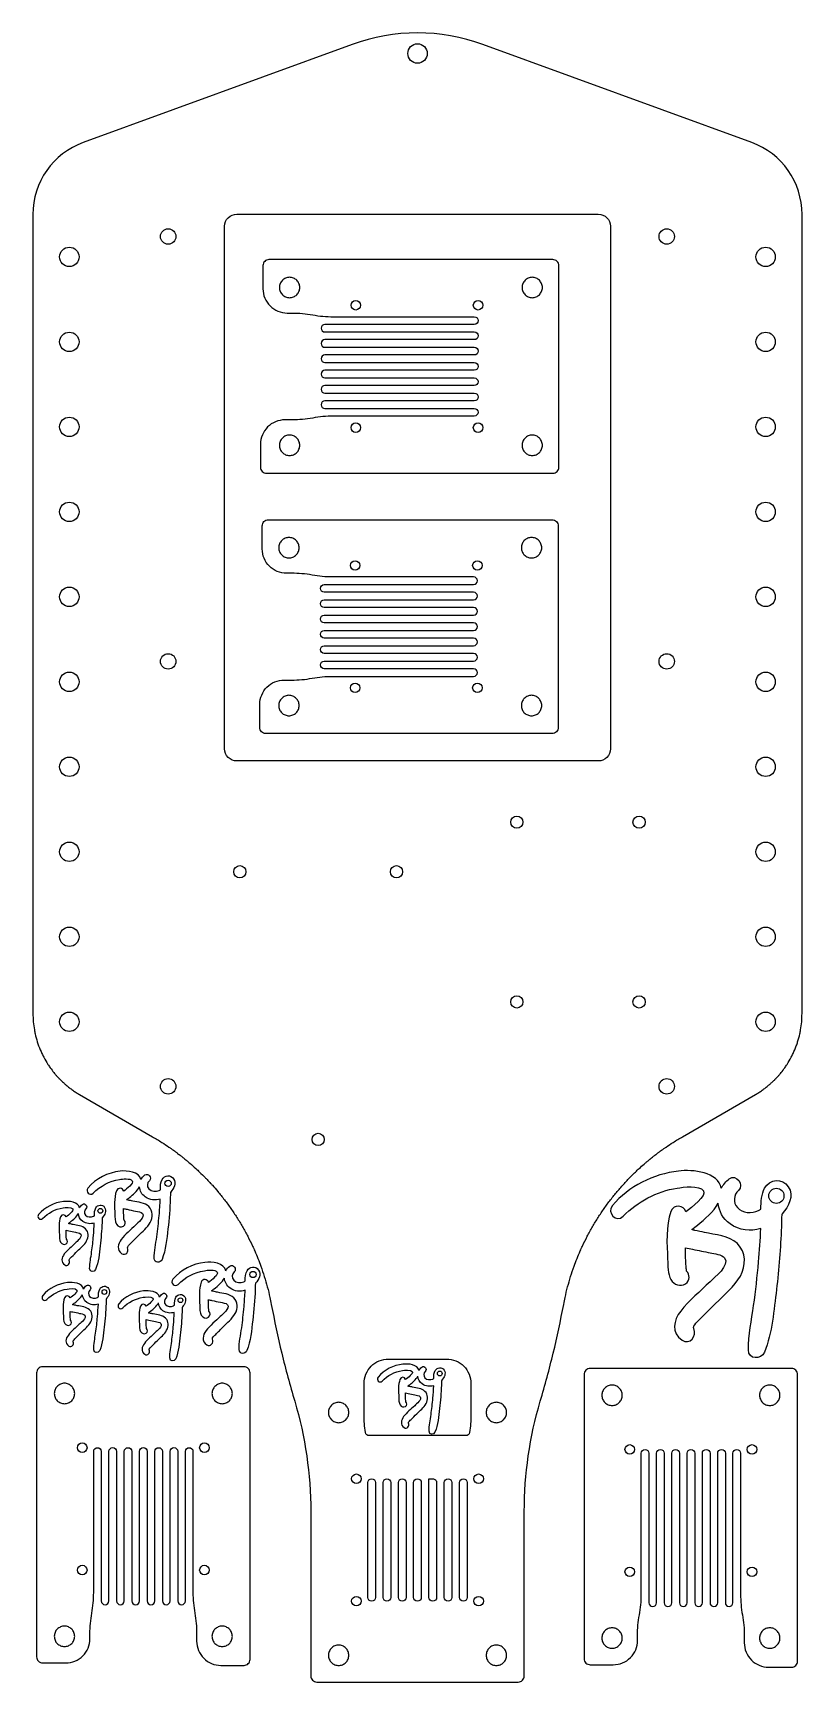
# Model space of a CAD drawing. Header units: inches. Extents: x -3.9 to 4, y -11.8 to 5.2.
import ezdxf

# ---------------------------------------------------------------- set-up
doc = ezdxf.new("R2010")
doc.units = ezdxf.units.IN
doc.header["$MEASUREMENT"] = 0

msp = doc.modelspace()

# ---------------------------------------------------------------- linework, layer by layer
for p, q in [((-3.442, -5.703), (-2.692, -6.136)), ((2.771, -6.136), (3.521, -5.703)), ((-0.26, -8.426), (0.34, -8.426))]:
    msp.add_line(p, q)
for points in [[(4.002, -4.869), (4.002, 3.36, 0.315299), (3.484, 4.1), (0.713, 5.109, 0.176327), (-0.634, 5.109), (-3.405, 4.1, 0.315299), (-3.923, 3.36), (-3.923, -4.869)], [(0.59, -8.676), (0.59, -9.003, -0.037857), (0.576, -9.181, -0.370546), (0.537, -9.214), (-0.458, -9.214, -0.370546), (-0.497, -9.181, -0.037857), (-0.51, -9.003), (-0.51, -8.676)], [(-1.226, -8.858, -0.072311), (-1.06, -9.997), (-1.06, -11.688, 0.414214), (-0.998, -11.751), (1.077, -11.751, 0.414214), (1.14, -11.688), (1.14, -9.997, -0.072311), (1.305, -8.858)]]:
    msp.add_lwpolyline(points, format="xyb")
for points in [[(1.903, -2.268), (-1.823, -2.268, -0.414214), (-1.948, -2.143), (-1.948, 3.237, -0.414214), (-1.823, 3.362), (1.903, 3.362, -0.414214), (2.028, 3.237), (2.028, -2.143, -0.414214)], [(0.625, 2.149, -1), (0.625, 2.07), (-0.914, 2.07, 1), (-0.914, 1.991), (0.625, 1.991, -1), (0.625, 1.912), (-0.914, 1.912, 1), (-0.914, 1.834), (0.625, 1.834, -1), (0.625, 1.755), (-0.914, 1.755, 1), (-0.914, 1.676), (0.625, 1.676, -1), (0.625, 1.598), (-0.914, 1.598, 1), (-0.914, 1.519), (0.625, 1.519, -1), (0.625, 1.44), (-0.914, 1.44, 1), (-0.914, 1.361), (0.625, 1.361, -1), (0.625, 1.283), (-0.828, 1.283, 0.045045), (-1.04, 1.263, -0.045045), (-1.251, 1.244), (-1.328, 1.244, 0.414214), (-1.578, 0.994), (-1.578, 0.757, 0.414214), (-1.516, 0.694), (1.434, 0.694, 0.414214), (1.497, 0.757), (1.497, 2.832, 0.414214), (1.434, 2.894), (-1.491, 2.894, 0.414214), (-1.553, 2.832), (-1.553, 2.594, 0.414214), (-1.303, 2.344), (-1.251, 2.344, -0.045045), (-1.04, 2.325, 0.045045), (-0.828, 2.306), (0.625, 2.306, -1), (0.625, 2.227), (-0.914, 2.227, 1), (-0.914, 2.149)], [(-1.31, -0.335, -0.414214), (-1.56, -0.085), (-1.56, 0.152, -0.414214), (-1.498, 0.215), (1.427, 0.215, -0.414214), (1.49, 0.152), (1.49, -1.922, -0.414214), (1.427, -1.985), (-1.523, -1.985, -0.414214), (-1.585, -1.922), (-1.585, -1.685, -0.414214), (-1.335, -1.435), (-1.258, -1.435, 0.045045), (-1.046, -1.416, -0.045045), (-0.835, -1.397), (0.618, -1.397, 1), (0.618, -1.318), (-0.921, -1.318, -1), (-0.921, -1.239), (0.618, -1.239, 1), (0.618, -1.16), (-0.921, -1.16, -1), (-0.921, -1.082), (0.618, -1.082, 1), (0.618, -1.003), (-0.921, -1.003, -1), (-0.921, -0.924), (0.618, -0.924, 1), (0.618, -0.846), (-0.921, -0.846, -1), (-0.921, -0.767), (0.618, -0.767, 1), (0.618, -0.688), (-0.921, -0.688, -1), (-0.921, -0.609), (0.618, -0.609, 1), (0.618, -0.531), (-0.921, -0.531, -1), (-0.921, -0.452), (0.618, -0.452, 1), (0.618, -0.373), (-0.835, -0.373, -0.045045), (-1.046, -0.354, 0.045045), (-1.258, -0.335)], [(-1.748, -8.505), (-3.823, -8.505, 0.414214), (-3.885, -8.568), (-3.885, -11.493, 0.414214), (-3.823, -11.555), (-3.586, -11.555, 0.414214), (-3.336, -11.305), (-3.336, -11.253, -0.045045), (-3.316, -11.042, 0.045045), (-3.297, -10.83), (-3.297, -9.377, -1), (-3.219, -9.377), (-3.219, -10.916, 1), (-3.14, -10.916), (-3.14, -9.377, -1), (-3.061, -9.377), (-3.061, -10.916, 1), (-2.982, -10.916), (-2.982, -9.377, -1), (-2.904, -9.377), (-2.904, -10.916, 1), (-2.825, -10.916), (-2.825, -9.377, -1), (-2.746, -9.377), (-2.746, -10.916, 1), (-2.667, -10.916), (-2.667, -9.377, -1), (-2.589, -9.377), (-2.589, -10.916, 1), (-2.51, -10.916), (-2.51, -9.377, -1), (-2.431, -9.377), (-2.431, -10.916, 1), (-2.352, -10.916), (-2.352, -9.377, -1), (-2.274, -9.377), (-2.274, -10.83, 0.045045), (-2.255, -11.042, -0.045045), (-2.236, -11.253), (-2.236, -11.33, 0.414214), (-1.986, -11.58), (-1.748, -11.58, 0.414214), (-1.686, -11.518), (-1.686, -8.568, 0.414214)], [(1.82, -8.523, 0.414214), (1.757, -8.586), (1.757, -11.511, 0.414214), (1.82, -11.573), (2.057, -11.573, 0.414214), (2.307, -11.323), (2.307, -11.271, -0.045045), (2.326, -11.06, 0.045045), (2.346, -10.848), (2.346, -9.395, -1), (2.424, -9.395), (2.424, -10.934, 1), (2.503, -10.934), (2.503, -9.395, -1), (2.582, -9.395), (2.582, -10.934, 1), (2.66, -10.934), (2.66, -9.395, -1), (2.739, -9.395), (2.739, -10.934, 1), (2.818, -10.934), (2.818, -9.395, -1), (2.897, -9.395), (2.897, -10.934, 1), (2.975, -10.934), (2.975, -9.395, -1), (3.054, -9.395), (3.054, -10.934, 1), (3.133, -10.934), (3.133, -9.395, -1), (3.212, -9.395), (3.212, -10.934, 1), (3.29, -10.934), (3.29, -9.395, -1), (3.369, -9.395), (3.369, -10.848, 0.045045), (3.388, -11.06, -0.045045), (3.407, -11.271), (3.407, -11.348, 0.414214), (3.657, -11.598), (3.895, -11.598, 0.414214), (3.957, -11.536), (3.957, -8.586, 0.414214), (3.895, -8.523)], [(-0.472, -10.879), (-0.472, -9.698, -1), (-0.393, -9.698), (-0.393, -10.879, -1)], [(-0.315, -10.879), (-0.315, -9.698, -1), (-0.236, -9.698), (-0.236, -10.879, -1)], [(-0.157, -10.879), (-0.157, -9.698, -1), (-0.078, -9.698), (-0.078, -10.879, -1)], [(0, -10.879), (0, -9.698, -1), (0.079, -9.698), (0.079, -10.879, -1)], [(0.237, -9.698), (0.237, -10.879, -1), (0.158, -10.879), (0.158, -9.658), (0.197, -9.658, -0.414214)], [(0.315, -10.879), (0.315, -9.698, -1), (0.394, -9.698), (0.394, -10.879, -1)], [(0.473, -10.879), (0.473, -9.698, -1), (0.552, -9.698), (0.552, -10.879, -1)]]:
    msp.add_lwpolyline(points, format="xyb", close=True)
for centre, radius in [((0.04, 5.016), 0.1), ((-2.529, 3.132), 0.0795), ((2.608, 3.132), 0.0795), ((-3.548, 2.922), 0.1), ((3.627, 2.922), 0.1), ((-0.596, 2.424), 0.0492), ((0.664, 2.424), 0.0492), ((-3.548, 2.047), 0.1), ((3.627, 2.047), 0.1), ((-3.548, 1.172), 0.1), ((-0.596, 1.164), 0.0492), ((0.664, 1.164), 0.0492), ((3.627, 1.172), 0.1), ((-3.548, 0.297), 0.1), ((3.627, 0.297), 0.1), ((-0.603, -0.255), 0.0492), ((0.657, -0.255), 0.0492), ((-3.548, -0.578), 0.1), ((3.627, -0.578), 0.1), ((-2.529, -1.243), 0.0795), ((2.608, -1.243), 0.0795), ((-3.548, -1.453), 0.1), ((3.627, -1.453), 0.1), ((-0.603, -1.515), 0.0492), ((0.657, -1.515), 0.0492), ((-3.548, -2.328), 0.1), ((3.627, -2.328), 0.1), ((1.063, -2.898), 0.063), ((2.323, -2.898), 0.063), ((-3.548, -3.203), 0.1), ((3.627, -3.203), 0.1), ((-1.791, -3.408), 0.063), ((-0.177, -3.408), 0.063), ((-3.548, -4.078), 0.1), ((3.627, -4.078), 0.1), ((1.063, -4.749), 0.063), ((2.323, -4.749), 0.063), ((-3.548, -4.953), 0.1), ((3.627, -4.953), 0.1), ((-2.529, -5.618), 0.0795), ((2.608, -5.618), 0.0795), ((-0.984, -6.164), 0.063), ((-2.53, -6.616), 0.0322), ((3.738, -6.745), 0.0781), ((-3.228, -6.9), 0.0247), ((-1.655, -7.555), 0.0322), ((-3.187, -7.735), 0.0247), ((-2.403, -7.82), 0.0247), ((0.269, -8.574), 0.0247), ((-3.415, -9.338), 0.0492), ((-2.156, -9.338), 0.0492), ((2.227, -9.356), 0.0492), ((3.487, -9.356), 0.0492), ((-0.59, -9.658), 0.0492), ((0.67, -9.658), 0.0492), ((-3.415, -10.598), 0.0492), ((-2.156, -10.598), 0.0492), ((2.227, -10.616), 0.0492), ((3.487, -10.616), 0.0492), ((-0.59, -10.918), 0.0492), ((0.67, -10.918), 0.0492)]:
    msp.add_circle(centre, radius)
for points, knots in [([(-1.278, 2.712), (-1.265, 2.712), (-1.251, 2.709), (-1.225, 2.699), (-1.214, 2.69), (-1.195, 2.672), (-1.187, 2.66), (-1.176, 2.634), (-1.173, 2.62), (-1.173, 2.594), (-1.176, 2.58), (-1.187, 2.554), (-1.195, 2.542), (-1.214, 2.523), (-1.225, 2.515), (-1.251, 2.505), (-1.265, 2.502), (-1.292, 2.502), (-1.306, 2.505), (-1.332, 2.515), (-1.343, 2.523), (-1.362, 2.542), (-1.37, 2.554), (-1.381, 2.58), (-1.383, 2.594), (-1.383, 2.62), (-1.381, 2.634), (-1.37, 2.66), (-1.362, 2.672), (-1.343, 2.69), (-1.332, 2.699), (-1.306, 2.709), (-1.292, 2.712), (-1.278, 2.712)], [0, 0, 0, 0, 0.10046, 0.10046, 0.200921, 0.200921, 0.301444, 0.301444, 0.401967, 0.401967, 0.50248, 0.50248, 0.602992, 0.602992, 0.703451, 0.703451, 0.803911, 0.803911, 0.90437, 0.90437, 1.004829, 1.004829, 1.105342, 1.105342, 1.205854, 1.205854, 1.306377, 1.306377, 1.406901, 1.406901, 1.507361, 1.507361, 1.607821, 1.607821, 1.607821, 1.607821]), ([(1.222, 2.712), (1.235, 2.712), (1.249, 2.709), (1.275, 2.699), (1.286, 2.69), (1.305, 2.672), (1.313, 2.66), (1.324, 2.634), (1.327, 2.62), (1.327, 2.594), (1.324, 2.58), (1.313, 2.554), (1.305, 2.542), (1.286, 2.523), (1.275, 2.515), (1.249, 2.505), (1.235, 2.502), (1.208, 2.502), (1.194, 2.505), (1.168, 2.515), (1.157, 2.523), (1.138, 2.542), (1.13, 2.554), (1.119, 2.58), (1.117, 2.594), (1.117, 2.62), (1.119, 2.634), (1.13, 2.66), (1.138, 2.672), (1.157, 2.69), (1.168, 2.699), (1.194, 2.709), (1.208, 2.712), (1.222, 2.712)], [0, 0, 0, 0, 0.10046, 0.10046, 0.200921, 0.200921, 0.301444, 0.301444, 0.401967, 0.401967, 0.50248, 0.50248, 0.602992, 0.602992, 0.703451, 0.703451, 0.803911, 0.803911, 0.90437, 0.90437, 1.004829, 1.004829, 1.105342, 1.105342, 1.205854, 1.205854, 1.306377, 1.306377, 1.406901, 1.406901, 1.507361, 1.507361, 1.607821, 1.607821, 1.607821, 1.607821]), ([(-1.278, 1.087), (-1.265, 1.087), (-1.251, 1.084), (-1.225, 1.074), (-1.214, 1.065), (-1.195, 1.047), (-1.187, 1.035), (-1.176, 1.009), (-1.173, 0.995), (-1.173, 0.969), (-1.176, 0.955), (-1.187, 0.929), (-1.195, 0.917), (-1.214, 0.898), (-1.225, 0.89), (-1.251, 0.88), (-1.265, 0.877), (-1.292, 0.877), (-1.306, 0.88), (-1.332, 0.89), (-1.343, 0.898), (-1.362, 0.917), (-1.37, 0.929), (-1.381, 0.955), (-1.383, 0.969), (-1.383, 0.995), (-1.381, 1.009), (-1.37, 1.035), (-1.362, 1.047), (-1.343, 1.065), (-1.332, 1.074), (-1.306, 1.084), (-1.292, 1.087), (-1.278, 1.087)], [0, 0, 0, 0, 0.100459, 0.100459, 0.200918, 0.200918, 0.301431, 0.301431, 0.401943, 0.401943, 0.502467, 0.502467, 0.60299, 0.60299, 0.70345, 0.70345, 0.803911, 0.803911, 0.904371, 0.904371, 1.004831, 1.004831, 1.105355, 1.105355, 1.205878, 1.205878, 1.30639, 1.30639, 1.406903, 1.406903, 1.507362, 1.507362, 1.607821, 1.607821, 1.607821, 1.607821]), ([(1.222, 1.087), (1.235, 1.087), (1.249, 1.084), (1.275, 1.074), (1.286, 1.065), (1.305, 1.047), (1.313, 1.035), (1.324, 1.009), (1.327, 0.995), (1.327, 0.969), (1.324, 0.955), (1.313, 0.929), (1.305, 0.917), (1.286, 0.898), (1.275, 0.89), (1.249, 0.88), (1.235, 0.877), (1.208, 0.877), (1.194, 0.88), (1.168, 0.89), (1.157, 0.898), (1.138, 0.917), (1.13, 0.929), (1.119, 0.955), (1.117, 0.969), (1.117, 0.995), (1.119, 1.009), (1.13, 1.035), (1.138, 1.047), (1.157, 1.065), (1.168, 1.074), (1.194, 1.084), (1.208, 1.087), (1.222, 1.087)], [0, 0, 0, 0, 0.100459, 0.100459, 0.200918, 0.200918, 0.301431, 0.301431, 0.401943, 0.401943, 0.502467, 0.502467, 0.60299, 0.60299, 0.70345, 0.70345, 0.803911, 0.803911, 0.904371, 0.904371, 1.004831, 1.004831, 1.105355, 1.105355, 1.205878, 1.205878, 1.30639, 1.30639, 1.406903, 1.406903, 1.507362, 1.507362, 1.607821, 1.607821, 1.607821, 1.607821]), ([(-1.285, 0.033), (-1.272, 0.033), (-1.258, 0.03), (-1.232, 0.019), (-1.22, 0.011), (-1.202, -0.007), (-1.193, -0.019), (-1.183, -0.045), (-1.18, -0.059), (-1.18, -0.086), (-1.183, -0.1), (-1.193, -0.125), (-1.202, -0.137), (-1.22, -0.156), (-1.232, -0.164), (-1.258, -0.175), (-1.272, -0.177), (-1.298, -0.177), (-1.312, -0.175), (-1.338, -0.164), (-1.35, -0.156), (-1.369, -0.137), (-1.377, -0.125), (-1.387, -0.1), (-1.39, -0.086), (-1.39, -0.059), (-1.387, -0.045), (-1.377, -0.019), (-1.369, -0.007), (-1.35, 0.011), (-1.338, 0.019), (-1.312, 0.03), (-1.298, 0.033), (-1.285, 0.033)], [0, 0, 0, 0, 0.10046, 0.10046, 0.200921, 0.200921, 0.301444, 0.301444, 0.401967, 0.401967, 0.50248, 0.50248, 0.602992, 0.602992, 0.703451, 0.703451, 0.803911, 0.803911, 0.90437, 0.90437, 1.004829, 1.004829, 1.105342, 1.105342, 1.205854, 1.205854, 1.306377, 1.306377, 1.406901, 1.406901, 1.507361, 1.507361, 1.607821, 1.607821, 1.607821, 1.607821]), ([(1.215, 0.033), (1.228, 0.033), (1.242, 0.03), (1.268, 0.019), (1.28, 0.011), (1.298, -0.007), (1.307, -0.019), (1.317, -0.045), (1.32, -0.059), (1.32, -0.086), (1.317, -0.1), (1.307, -0.125), (1.298, -0.137), (1.28, -0.156), (1.268, -0.164), (1.242, -0.175), (1.228, -0.177), (1.202, -0.177), (1.188, -0.175), (1.162, -0.164), (1.15, -0.156), (1.131, -0.137), (1.123, -0.125), (1.113, -0.1), (1.11, -0.086), (1.11, -0.059), (1.113, -0.045), (1.123, -0.019), (1.131, -0.007), (1.15, 0.011), (1.162, 0.019), (1.188, 0.03), (1.202, 0.033), (1.215, 0.033)], [0, 0, 0, 0, 0.10046, 0.10046, 0.200921, 0.200921, 0.301444, 0.301444, 0.401967, 0.401967, 0.50248, 0.50248, 0.602992, 0.602992, 0.703451, 0.703451, 0.803911, 0.803911, 0.90437, 0.90437, 1.004829, 1.004829, 1.105342, 1.105342, 1.205854, 1.205854, 1.306377, 1.306377, 1.406901, 1.406901, 1.507361, 1.507361, 1.607821, 1.607821, 1.607821, 1.607821]), ([(-1.285, -1.592), (-1.272, -1.592), (-1.258, -1.595), (-1.232, -1.606), (-1.22, -1.614), (-1.202, -1.632), (-1.193, -1.644), (-1.183, -1.67), (-1.18, -1.684), (-1.18, -1.711), (-1.183, -1.725), (-1.193, -1.75), (-1.202, -1.762), (-1.22, -1.781), (-1.232, -1.789), (-1.258, -1.8), (-1.272, -1.802), (-1.298, -1.802), (-1.312, -1.8), (-1.338, -1.789), (-1.35, -1.781), (-1.369, -1.762), (-1.377, -1.75), (-1.387, -1.725), (-1.39, -1.711), (-1.39, -1.684), (-1.387, -1.67), (-1.377, -1.644), (-1.369, -1.632), (-1.35, -1.614), (-1.338, -1.606), (-1.312, -1.595), (-1.298, -1.592), (-1.285, -1.592)], [0, 0, 0, 0, 0.100459, 0.100459, 0.200918, 0.200918, 0.301431, 0.301431, 0.401943, 0.401943, 0.502467, 0.502467, 0.60299, 0.60299, 0.70345, 0.70345, 0.803911, 0.803911, 0.904371, 0.904371, 1.004831, 1.004831, 1.105355, 1.105355, 1.205878, 1.205878, 1.30639, 1.30639, 1.406903, 1.406903, 1.507362, 1.507362, 1.607821, 1.607821, 1.607821, 1.607821]), ([(1.215, -1.592), (1.228, -1.592), (1.242, -1.595), (1.268, -1.606), (1.28, -1.614), (1.298, -1.632), (1.307, -1.644), (1.317, -1.67), (1.32, -1.684), (1.32, -1.711), (1.317, -1.725), (1.307, -1.75), (1.298, -1.762), (1.28, -1.781), (1.268, -1.789), (1.242, -1.8), (1.228, -1.802), (1.202, -1.802), (1.188, -1.8), (1.162, -1.789), (1.15, -1.781), (1.131, -1.762), (1.123, -1.75), (1.113, -1.725), (1.11, -1.711), (1.11, -1.684), (1.113, -1.67), (1.123, -1.644), (1.131, -1.632), (1.15, -1.614), (1.162, -1.606), (1.188, -1.595), (1.202, -1.592), (1.215, -1.592)], [0, 0, 0, 0, 0.100459, 0.100459, 0.200918, 0.200918, 0.301431, 0.301431, 0.401943, 0.401943, 0.502467, 0.502467, 0.60299, 0.60299, 0.70345, 0.70345, 0.803911, 0.803911, 0.904371, 0.904371, 1.004831, 1.004831, 1.105355, 1.105355, 1.205878, 1.205878, 1.30639, 1.30639, 1.406903, 1.406903, 1.507362, 1.507362, 1.607821, 1.607821, 1.607821, 1.607821]), ([(-3.923, -4.869), (-3.923, -4.897), (-3.921, -4.952), (-3.911, -5.022), (-3.898, -5.092), (-3.883, -5.147), (-3.86, -5.214), (-3.837, -5.267), (-3.806, -5.331), (-3.777, -5.38), (-3.741, -5.432), (-3.716, -5.466), (-3.692, -5.495), (-3.679, -5.51), (-3.666, -5.524), (-3.659, -5.531), (-3.652, -5.539), (-3.647, -5.543), (-3.64, -5.55), (-3.633, -5.558), (-3.622, -5.568), (-3.612, -5.577), (-3.597, -5.591), (-3.582, -5.605), (-3.558, -5.624), (-3.536, -5.641), (-3.507, -5.662), (-3.478, -5.681), (-3.454, -5.696), (-3.442, -5.703)], [8.97392, 8.97392, 8.97392, 8.97392, 9.352631, 9.731342, 9.920698, 10.29941, 10.488765, 10.867477, 11.056832, 11.435544, 11.6249, 11.908933, 12.003611, 12.145628, 12.192967, 12.263975, 12.287645, 12.334983, 12.358653, 12.429661, 12.477, 12.571678, 12.619017, 12.761034, 12.855712, 13.045067, 13.139745, 13.329101, 13.518457, 13.518457, 13.518457, 13.518457]), ([(3.521, -5.703), (3.533, -5.696), (3.557, -5.681), (3.587, -5.662), (3.615, -5.641), (3.637, -5.624), (3.661, -5.605), (3.677, -5.591), (3.692, -5.577), (3.702, -5.568), (3.713, -5.558), (3.72, -5.55), (3.727, -5.543), (3.732, -5.539), (3.739, -5.531), (3.745, -5.524), (3.758, -5.51), (3.772, -5.495), (3.796, -5.466), (3.821, -5.432), (3.856, -5.38), (3.885, -5.331), (3.917, -5.267), (3.939, -5.214), (3.962, -5.147), (3.977, -5.092), (3.991, -5.022), (4, -4.952), (4.002, -4.897), (4.002, -4.869)], [0, 0, 0, 0, 0.189356, 0.378711, 0.473389, 0.662745, 0.757423, 0.89944, 0.946779, 1.041456, 1.088795, 1.159804, 1.183473, 1.230812, 1.254482, 1.32549, 1.372829, 1.514846, 1.609524, 1.893557, 2.082913, 2.461624, 2.65098, 3.029691, 3.219047, 3.597759, 3.787114, 4.165826, 4.544537, 4.544537, 4.544537, 4.544537]), ([(-2.692, -6.136), (-2.658, -6.155), (-2.601, -6.19), (-2.538, -6.232), (-2.491, -6.264), (-2.461, -6.286), (-2.428, -6.311), (-2.406, -6.328), (-2.384, -6.344), (-2.37, -6.356), (-2.35, -6.373), (-2.329, -6.39), (-2.292, -6.421), (-2.252, -6.457), (-2.199, -6.506), (-2.161, -6.544), (-2.123, -6.583), (-2.098, -6.61), (-2.061, -6.65), (-2.025, -6.692), (-1.972, -6.756), (-1.927, -6.815), (-1.873, -6.89), (-1.831, -6.952), (-1.782, -7.031), (-1.745, -7.096), (-1.701, -7.178), (-1.668, -7.245), (-1.621, -7.347), (-1.58, -7.452), (-1.526, -7.611), (-1.491, -7.743), (-1.471, -7.839), (-1.467, -7.863)], [0.947472, 0.947472, 0.947472, 0.947472, 1.134532, 1.274828, 1.321593, 1.415123, 1.461888, 1.532036, 1.555419, 1.602184, 1.625566, 1.695714, 1.742479, 1.882775, 1.976305, 2.1166, 2.163365, 2.256896, 2.303661, 2.443956, 2.537487, 2.724547, 2.818077, 3.005138, 3.098668, 3.285729, 3.379259, 3.56632, 3.65985, 3.940441, 4.127501, 4.501623, 4.625555, 4.625555, 4.625555, 4.625555]), ([(1.546, -7.863), (1.551, -7.839), (1.57, -7.743), (1.605, -7.611), (1.659, -7.452), (1.701, -7.347), (1.747, -7.245), (1.78, -7.178), (1.824, -7.096), (1.862, -7.031), (1.911, -6.952), (1.952, -6.89), (2.006, -6.815), (2.052, -6.756), (2.11, -6.685), (2.159, -6.63), (2.221, -6.563), (2.272, -6.512), (2.328, -6.46), (2.361, -6.43), (2.388, -6.407), (2.402, -6.395), (2.417, -6.382), (2.427, -6.374), (2.438, -6.366), (2.445, -6.36), (2.455, -6.351), (2.466, -6.343), (2.485, -6.328), (2.507, -6.311), (2.54, -6.286), (2.571, -6.264), (2.617, -6.232), (2.68, -6.19), (2.738, -6.155), (2.771, -6.136)], [17.547092, 17.547092, 17.547092, 17.547092, 17.671024, 18.045146, 18.232206, 18.512797, 18.606327, 18.793388, 18.886918, 19.073979, 19.167509, 19.35457, 19.4481, 19.63516, 19.728691, 19.915751, 20.009282, 20.196342, 20.289872, 20.406785, 20.430168, 20.476933, 20.500316, 20.535389, 20.547081, 20.570463, 20.582155, 20.617228, 20.640611, 20.710759, 20.757524, 20.851054, 20.897819, 21.038115, 21.225175, 21.225175, 21.225175, 21.225175]), ([(-2.81, -6.578), (-2.824, -6.496), (-2.953, -6.483), (-3.025, -6.491), (-3.15, -6.506), (-3.275, -6.567), (-3.356, -6.665), (-3.386, -6.702), (-3.338, -6.752), (-3.303, -6.718)], [23.148288, 23.148288, 23.148288, 23.148288, 24, 24, 24, 25, 25, 25, 26, 26, 26, 26]), ([(-3.303, -6.718), (-3.227, -6.644), (-3.136, -6.593), (-3.03, -6.577), (-3.001, -6.573), (-2.92, -6.56), (-2.899, -6.591), (-2.882, -6.616), (-2.956, -6.674), (-2.988, -6.697)], [0, 0, 0, 0, 1, 1, 1, 2, 2, 2, 2.88117, 2.88117, 2.88117, 2.88117]), ([(-2.769, -6.53), (-2.735, -6.504), (-2.692, -6.561), (-2.723, -6.589), (-2.748, -6.611), (-2.752, -6.649), (-2.729, -6.674), (-2.703, -6.703), (-2.656, -6.705), (-2.623, -6.69), (-2.619, -6.688), (-2.614, -6.686), (-2.61, -6.683)], [16.74527, 16.74527, 16.74527, 16.74527, 17.74527, 17.74527, 17.74527, 18.74527, 18.74527, 18.74527, 19.74527, 19.74527, 19.74527, 20, 20, 20, 20]), ([(-2.61, -6.683), (-2.61, -6.645), (-2.608, -6.606), (-2.592, -6.577), (-2.566, -6.531), (-2.503, -6.525), (-2.473, -6.57), (-2.441, -6.616), (-2.472, -6.669), (-2.503, -6.706), (-2.504, -6.708), (-2.505, -6.709), (-2.506, -6.71)], [1.983848, 1.983848, 1.983848, 1.983848, 2.597457, 2.597457, 2.597457, 3.597457, 3.597457, 3.597457, 4.597457, 4.597457, 4.597457, 4.613609, 4.613609, 4.613609, 4.613609]), ([(3.17, -6.667), (3.141, -6.5), (2.875, -6.472), (2.729, -6.49), (2.471, -6.521), (2.216, -6.645), (2.049, -6.846), (1.987, -6.921), (2.086, -7.026), (2.158, -6.955)], [23.148288, 23.148288, 23.148288, 23.148288, 24, 24, 24, 25, 25, 25, 26, 26, 26, 26]), ([(3.253, -6.569), (3.323, -6.516), (3.41, -6.633), (3.346, -6.69), (3.296, -6.735), (3.289, -6.814), (3.336, -6.865), (3.389, -6.924), (3.484, -6.929), (3.552, -6.897), (3.562, -6.893), (3.57, -6.888), (3.579, -6.883)], [16.74527, 16.74527, 16.74527, 16.74527, 17.74527, 17.74527, 17.74527, 18.74527, 18.74527, 18.74527, 19.74527, 19.74527, 19.74527, 20, 20, 20, 20]), ([(3.579, -6.883), (3.579, -6.805), (3.583, -6.726), (3.617, -6.666), (3.669, -6.571), (3.798, -6.56), (3.861, -6.651), (3.926, -6.745), (3.862, -6.855), (3.799, -6.931), (3.797, -6.934), (3.795, -6.936), (3.793, -6.939)], [1.983848, 1.983848, 1.983848, 1.983848, 2.597457, 2.597457, 2.597457, 3.597457, 3.597457, 3.597457, 4.597457, 4.597457, 4.597457, 4.613609, 4.613609, 4.613609, 4.613609]), ([(-2.988, -6.697), (-2.996, -6.662), (-3.049, -6.654), (-3.063, -6.695), (-3.089, -6.766), (-3.083, -6.859), (-3.079, -6.934), (-3.077, -6.965), (-3.079, -7.009), (-3.062, -7.036), (-3.046, -7.062), (-3.015, -7.074), (-2.989, -7.057), (-2.967, -7.043), (-2.966, -7.009), (-2.984, -6.994)], [1.141449, 1.141449, 1.141449, 1.141449, 2, 2, 2, 3, 3, 3, 4, 4, 4, 5, 5, 5, 5.747549, 5.747549, 5.747549, 5.747549]), ([(-2.99, -6.876), (-2.977, -6.879), (-2.965, -6.881), (-2.953, -6.884), (-2.924, -6.89), (-2.895, -6.896), (-2.865, -6.903), (-2.845, -6.907), (-2.806, -6.909), (-2.793, -6.927), (-2.766, -6.966), (-2.843, -7.025), (-2.866, -7.047), (-2.915, -7.095), (-2.971, -7.14), (-3.013, -7.194), (-3.05, -7.241), (-3.062, -7.303), (-3.007, -7.341), (-2.969, -7.366), (-2.929, -7.318), (-2.948, -7.282), (-2.955, -7.269), (-2.922, -7.24), (-2.915, -7.233), (-2.889, -7.207), (-2.864, -7.182), (-2.838, -7.156), (-2.796, -7.114), (-2.743, -7.072), (-2.714, -7.019), (-2.685, -6.968), (-2.684, -6.898), (-2.728, -6.856), (-2.771, -6.815), (-2.84, -6.811), (-2.894, -6.8), (-2.91, -6.796), (-2.926, -6.793), (-2.942, -6.79), (-2.945, -6.789), (-2.951, -6.787), (-2.958, -6.785)], [4.759788, 4.759788, 4.759788, 4.759788, 5, 5, 5, 6, 6, 6, 7, 7, 7, 8, 8, 8, 9, 9, 9, 10, 10, 10, 11, 11, 11, 12, 12, 12, 13, 13, 13, 14, 14, 14, 15, 15, 15, 16, 16, 16, 17, 17, 17, 17.368094, 17.368094, 17.368094, 17.368094]), ([(-2.958, -6.785), (-2.948, -6.778), (-2.938, -6.77), (-2.928, -6.763), (-2.893, -6.734), (-2.848, -6.696), (-2.825, -6.653)], [21.261625, 21.261625, 21.261625, 21.261625, 22, 22, 22, 22.835216, 22.835216, 22.835216, 22.835216]), ([(-2.611, -6.779), (-2.662, -6.795), (-2.718, -6.791), (-2.765, -6.757), (-2.802, -6.731), (-2.821, -6.692), (-2.825, -6.653)], [0, 0, 0, 0, 0.551759, 0.551759, 0.551759, 1.015765, 1.015765, 1.015765, 1.015765]), ([(-2.506, -6.71), (-2.506, -6.731), (-2.507, -6.752), (-2.508, -6.772), (-2.511, -6.877), (-2.52, -6.982), (-2.532, -7.086), (-2.545, -7.189), (-2.553, -7.303), (-2.593, -7.4), (-2.61, -7.44), (-2.673, -7.438), (-2.673, -7.389), (-2.674, -7.315), (-2.657, -7.24), (-2.647, -7.166), (-2.637, -7.094), (-2.629, -7.021), (-2.622, -6.948), (-2.618, -6.892), (-2.614, -6.836), (-2.611, -6.779)], [5.14687, 5.14687, 5.14687, 5.14687, 5.920855, 5.920855, 5.920855, 6.920855, 6.920855, 6.920855, 7.920855, 7.920855, 7.920855, 8.920855, 8.920855, 8.920855, 9.920855, 9.920855, 9.920855, 10.920855, 10.920855, 10.920855, 11.773986, 11.773986, 11.773986, 11.773986]), ([(2.158, -6.955), (2.313, -6.804), (2.5, -6.698), (2.717, -6.666), (2.777, -6.657), (2.944, -6.63), (2.987, -6.694), (3.021, -6.745), (2.868, -6.865), (2.804, -6.911)], [0, 0, 0, 0, 1, 1, 1, 2, 2, 2, 2.88117, 2.88117, 2.88117, 2.88117]), ([(-3.444, -6.87), (-3.454, -6.807), (-3.554, -6.797), (-3.609, -6.804), (-3.705, -6.815), (-3.801, -6.862), (-3.864, -6.937), (-3.887, -6.965), (-3.85, -7.005), (-3.823, -6.978)], [23.148288, 23.148288, 23.148288, 23.148288, 24, 24, 24, 25, 25, 25, 26, 26, 26, 26]), ([(-3.823, -6.978), (-3.765, -6.921), (-3.695, -6.882), (-3.613, -6.87), (-3.591, -6.867), (-3.528, -6.856), (-3.512, -6.88), (-3.499, -6.899), (-3.556, -6.944), (-3.581, -6.962)], [0, 0, 0, 0, 1, 1, 1, 2, 2, 2, 2.88117, 2.88117, 2.88117, 2.88117]), ([(-3.581, -6.962), (-3.587, -6.935), (-3.627, -6.929), (-3.639, -6.96), (-3.658, -7.015), (-3.653, -7.087), (-3.651, -7.144), (-3.649, -7.168), (-3.651, -7.202), (-3.638, -7.223), (-3.625, -7.243), (-3.602, -7.252), (-3.581, -7.239), (-3.565, -7.228), (-3.564, -7.202), (-3.577, -7.19)], [1.141449, 1.141449, 1.141449, 1.141449, 2, 2, 2, 3, 3, 3, 4, 4, 4, 5, 5, 5, 5.747549, 5.747549, 5.747549, 5.747549]), ([(-3.558, -7.029), (-3.55, -7.024), (-3.542, -7.018), (-3.535, -7.012), (-3.508, -6.991), (-3.473, -6.961), (-3.455, -6.928)], [21.261625, 21.261625, 21.261625, 21.261625, 22, 22, 22, 22.835216, 22.835216, 22.835216, 22.835216]), ([(-3.291, -7.025), (-3.33, -7.037), (-3.373, -7.034), (-3.41, -7.008), (-3.437, -6.988), (-3.453, -6.958), (-3.455, -6.928)], [0, 0, 0, 0, 0.551759, 0.551759, 0.551759, 1.015765, 1.015765, 1.015765, 1.015765]), ([(-3.412, -6.833), (-3.386, -6.813), (-3.353, -6.857), (-3.377, -6.879), (-3.396, -6.895), (-3.399, -6.925), (-3.381, -6.945), (-3.361, -6.966), (-3.326, -6.968), (-3.3, -6.956), (-3.297, -6.955), (-3.293, -6.953), (-3.29, -6.951)], [16.74527, 16.74527, 16.74527, 16.74527, 17.74527, 17.74527, 17.74527, 18.74527, 18.74527, 18.74527, 19.74527, 19.74527, 19.74527, 20, 20, 20, 20]), ([(-3.29, -6.951), (-3.29, -6.922), (-3.288, -6.892), (-3.276, -6.87), (-3.256, -6.834), (-3.208, -6.83), (-3.184, -6.864), (-3.16, -6.9), (-3.184, -6.94), (-3.207, -6.969), (-3.208, -6.97), (-3.209, -6.971), (-3.21, -6.972)], [1.983848, 1.983848, 1.983848, 1.983848, 2.597457, 2.597457, 2.597457, 3.597457, 3.597457, 3.597457, 4.597457, 4.597457, 4.597457, 4.613609, 4.613609, 4.613609, 4.613609]), ([(2.804, -6.911), (2.787, -6.84), (2.679, -6.824), (2.649, -6.908), (2.597, -7.054), (2.61, -7.244), (2.617, -7.398), (2.621, -7.462), (2.617, -7.551), (2.651, -7.607), (2.685, -7.661), (2.748, -7.685), (2.802, -7.65), (2.847, -7.621), (2.848, -7.552), (2.813, -7.521)], [1.141449, 1.141449, 1.141449, 1.141449, 2, 2, 2, 3, 3, 3, 4, 4, 4, 5, 5, 5, 5.747549, 5.747549, 5.747549, 5.747549]), ([(2.866, -7.092), (2.886, -7.077), (2.906, -7.062), (2.926, -7.046), (2.998, -6.988), (3.091, -6.91), (3.139, -6.821)], [21.261625, 21.261625, 21.261625, 21.261625, 22, 22, 22, 22.835216, 22.835216, 22.835216, 22.835216]), ([(3.577, -7.081), (3.472, -7.113), (3.357, -7.104), (3.26, -7.034), (3.186, -6.981), (3.145, -6.902), (3.139, -6.821)], [0, 0, 0, 0, 0.551759, 0.551759, 0.551759, 1.015765, 1.015765, 1.015765, 1.015765]), ([(3.793, -6.939), (3.792, -6.981), (3.791, -7.024), (3.789, -7.066), (3.781, -7.281), (3.764, -7.496), (3.739, -7.709), (3.713, -7.922), (3.696, -8.155), (3.614, -8.354), (3.579, -8.436), (3.45, -8.432), (3.45, -8.332), (3.448, -8.179), (3.482, -8.025), (3.503, -7.874), (3.525, -7.725), (3.541, -7.576), (3.554, -7.426), (3.563, -7.311), (3.572, -7.196), (3.577, -7.081)], [5.14687, 5.14687, 5.14687, 5.14687, 5.920855, 5.920855, 5.920855, 6.920855, 6.920855, 6.920855, 7.920855, 7.920855, 7.920855, 8.920855, 8.920855, 8.920855, 9.920855, 9.920855, 9.920855, 10.920855, 10.920855, 10.920855, 11.773986, 11.773986, 11.773986, 11.773986]), ([(-3.582, -7.1), (-3.573, -7.102), (-3.563, -7.104), (-3.554, -7.105), (-3.531, -7.11), (-3.509, -7.115), (-3.486, -7.12), (-3.471, -7.123), (-3.441, -7.125), (-3.431, -7.139), (-3.41, -7.169), (-3.469, -7.214), (-3.487, -7.231), (-3.524, -7.268), (-3.568, -7.303), (-3.6, -7.344), (-3.628, -7.38), (-3.637, -7.428), (-3.595, -7.457), (-3.566, -7.477), (-3.535, -7.439), (-3.55, -7.412), (-3.555, -7.402), (-3.53, -7.38), (-3.524, -7.374), (-3.505, -7.354), (-3.485, -7.335), (-3.466, -7.315), (-3.433, -7.282), (-3.392, -7.25), (-3.37, -7.209), (-3.348, -7.17), (-3.347, -7.117), (-3.381, -7.084), (-3.414, -7.053), (-3.467, -7.05), (-3.509, -7.041), (-3.521, -7.038), (-3.533, -7.036), (-3.545, -7.033), (-3.548, -7.033), (-3.552, -7.031), (-3.558, -7.029)], [4.759788, 4.759788, 4.759788, 4.759788, 5, 5, 5, 6, 6, 6, 7, 7, 7, 8, 8, 8, 9, 9, 9, 10, 10, 10, 11, 11, 11, 12, 12, 12, 13, 13, 13, 14, 14, 14, 15, 15, 15, 16, 16, 16, 17, 17, 17, 17.368094, 17.368094, 17.368094, 17.368094]), ([(-3.21, -6.972), (-3.21, -6.988), (-3.211, -7.004), (-3.211, -7.02), (-3.214, -7.1), (-3.221, -7.181), (-3.23, -7.261), (-3.24, -7.341), (-3.246, -7.428), (-3.277, -7.503), (-3.29, -7.534), (-3.338, -7.532), (-3.339, -7.494), (-3.339, -7.437), (-3.326, -7.379), (-3.318, -7.323), (-3.31, -7.267), (-3.304, -7.211), (-3.3, -7.155), (-3.296, -7.112), (-3.293, -7.068), (-3.291, -7.025)], [5.14687, 5.14687, 5.14687, 5.14687, 5.920855, 5.920855, 5.920855, 6.920855, 6.920855, 6.920855, 7.920855, 7.920855, 7.920855, 8.920855, 8.920855, 8.920855, 9.920855, 9.920855, 9.920855, 10.920855, 10.920855, 10.920855, 11.773986, 11.773986, 11.773986, 11.773986]), ([(2.8, -7.279), (2.826, -7.285), (2.851, -7.289), (2.875, -7.295), (2.935, -7.307), (2.996, -7.32), (3.056, -7.333), (3.096, -7.342), (3.178, -7.347), (3.204, -7.384), (3.26, -7.463), (3.101, -7.584), (3.054, -7.63), (2.954, -7.727), (2.838, -7.821), (2.752, -7.931), (2.677, -8.027), (2.653, -8.155), (2.766, -8.232), (2.843, -8.285), (2.925, -8.185), (2.886, -8.112), (2.872, -8.085), (2.939, -8.026), (2.954, -8.011), (3.006, -7.958), (3.058, -7.906), (3.111, -7.854), (3.197, -7.767), (3.306, -7.68), (3.367, -7.572), (3.425, -7.467), (3.428, -7.325), (3.336, -7.237), (3.249, -7.155), (3.108, -7.146), (2.996, -7.122), (2.964, -7.115), (2.931, -7.108), (2.899, -7.102), (2.892, -7.1), (2.879, -7.096), (2.866, -7.092)], [4.759788, 4.759788, 4.759788, 4.759788, 5, 5, 5, 6, 6, 6, 7, 7, 7, 8, 8, 8, 9, 9, 9, 10, 10, 10, 11, 11, 11, 12, 12, 12, 13, 13, 13, 14, 14, 14, 15, 15, 15, 16, 16, 16, 17, 17, 17, 17.368094, 17.368094, 17.368094, 17.368094]), ([(-1.935, -7.517), (-1.949, -7.435), (-2.079, -7.422), (-2.15, -7.43), (-2.276, -7.445), (-2.4, -7.506), (-2.481, -7.604), (-2.512, -7.641), (-2.464, -7.691), (-2.428, -7.657)], [23.148288, 23.148288, 23.148288, 23.148288, 24, 24, 24, 25, 25, 25, 26, 26, 26, 26]), ([(-1.894, -7.469), (-1.86, -7.443), (-1.818, -7.5), (-1.849, -7.528), (-1.874, -7.55), (-1.877, -7.588), (-1.854, -7.613), (-1.828, -7.642), (-1.782, -7.644), (-1.749, -7.629), (-1.744, -7.627), (-1.74, -7.624), (-1.736, -7.622)], [16.74527, 16.74527, 16.74527, 16.74527, 17.74527, 17.74527, 17.74527, 18.74527, 18.74527, 18.74527, 19.74527, 19.74527, 19.74527, 20, 20, 20, 20]), ([(-1.736, -7.622), (-1.736, -7.584), (-1.734, -7.545), (-1.717, -7.516), (-1.692, -7.47), (-1.629, -7.464), (-1.598, -7.509), (-1.566, -7.555), (-1.597, -7.608), (-1.628, -7.645), (-1.629, -7.647), (-1.63, -7.648), (-1.631, -7.649)], [1.983848, 1.983848, 1.983848, 1.983848, 2.597457, 2.597457, 2.597457, 3.597457, 3.597457, 3.597457, 4.597457, 4.597457, 4.597457, 4.613609, 4.613609, 4.613609, 4.613609]), ([(-3.402, -7.705), (-3.412, -7.642), (-3.512, -7.632), (-3.567, -7.639), (-3.664, -7.65), (-3.759, -7.697), (-3.822, -7.772), (-3.845, -7.801), (-3.808, -7.84), (-3.781, -7.813)], [23.148288, 23.148288, 23.148288, 23.148288, 24, 24, 24, 25, 25, 25, 26, 26, 26, 26]), ([(-2.428, -7.657), (-2.353, -7.583), (-2.261, -7.532), (-2.156, -7.516), (-2.127, -7.512), (-2.045, -7.499), (-2.024, -7.53), (-2.007, -7.555), (-2.082, -7.613), (-2.113, -7.636)], [0, 0, 0, 0, 1, 1, 1, 2, 2, 2, 2.88117, 2.88117, 2.88117, 2.88117]), ([(-2.113, -7.636), (-2.122, -7.601), (-2.174, -7.593), (-2.189, -7.634), (-2.215, -7.705), (-2.208, -7.798), (-2.204, -7.873), (-2.203, -7.904), (-2.205, -7.948), (-2.188, -7.975), (-2.172, -8.001), (-2.141, -8.013), (-2.114, -7.996), (-2.093, -7.982), (-2.092, -7.948), (-2.109, -7.933)], [1.141449, 1.141449, 1.141449, 1.141449, 2, 2, 2, 3, 3, 3, 4, 4, 4, 5, 5, 5, 5.747549, 5.747549, 5.747549, 5.747549]), ([(-2.083, -7.724), (-2.073, -7.717), (-2.064, -7.709), (-2.054, -7.702), (-2.019, -7.673), (-1.973, -7.635), (-1.95, -7.592)], [21.261625, 21.261625, 21.261625, 21.261625, 22, 22, 22, 22.835216, 22.835216, 22.835216, 22.835216]), ([(-1.736, -7.718), (-1.788, -7.734), (-1.844, -7.73), (-1.891, -7.696), (-1.927, -7.67), (-1.947, -7.631), (-1.95, -7.592)], [0, 0, 0, 0, 0.551759, 0.551759, 0.551759, 1.015765, 1.015765, 1.015765, 1.015765]), ([(-3.781, -7.813), (-3.723, -7.756), (-3.653, -7.717), (-3.572, -7.705), (-3.549, -7.702), (-3.486, -7.691), (-3.47, -7.715), (-3.457, -7.734), (-3.515, -7.779), (-3.539, -7.797)], [0, 0, 0, 0, 1, 1, 1, 2, 2, 2, 2.88117, 2.88117, 2.88117, 2.88117]), ([(-3.539, -7.797), (-3.545, -7.77), (-3.586, -7.764), (-3.597, -7.795), (-3.617, -7.85), (-3.612, -7.922), (-3.609, -7.979), (-3.608, -8.003), (-3.609, -8.037), (-3.596, -8.058), (-3.584, -8.078), (-3.56, -8.087), (-3.539, -8.074), (-3.523, -8.063), (-3.522, -8.037), (-3.536, -8.026)], [1.141449, 1.141449, 1.141449, 1.141449, 2, 2, 2, 3, 3, 3, 4, 4, 4, 5, 5, 5, 5.747549, 5.747549, 5.747549, 5.747549]), ([(-3.516, -7.865), (-3.508, -7.859), (-3.501, -7.853), (-3.493, -7.847), (-3.466, -7.826), (-3.431, -7.796), (-3.413, -7.763)], [21.261625, 21.261625, 21.261625, 21.261625, 22, 22, 22, 22.835216, 22.835216, 22.835216, 22.835216]), ([(-3.249, -7.86), (-3.288, -7.872), (-3.331, -7.869), (-3.368, -7.843), (-3.396, -7.823), (-3.411, -7.793), (-3.413, -7.763)], [0, 0, 0, 0, 0.551759, 0.551759, 0.551759, 1.015765, 1.015765, 1.015765, 1.015765]), ([(-3.37, -7.668), (-3.344, -7.649), (-3.311, -7.692), (-3.335, -7.714), (-3.354, -7.731), (-3.357, -7.76), (-3.339, -7.78), (-3.32, -7.802), (-3.284, -7.803), (-3.258, -7.792), (-3.255, -7.79), (-3.251, -7.788), (-3.248, -7.786)], [16.74527, 16.74527, 16.74527, 16.74527, 17.74527, 17.74527, 17.74527, 18.74527, 18.74527, 18.74527, 19.74527, 19.74527, 19.74527, 20, 20, 20, 20]), ([(-3.168, -7.807), (-3.168, -7.823), (-3.169, -7.839), (-3.169, -7.855), (-3.172, -7.936), (-3.179, -8.016), (-3.188, -8.096), (-3.198, -8.176), (-3.204, -8.263), (-3.235, -8.338), (-3.248, -8.369), (-3.296, -8.367), (-3.297, -8.329), (-3.297, -8.272), (-3.285, -8.214), (-3.277, -8.158), (-3.269, -8.102), (-3.262, -8.046), (-3.258, -7.99), (-3.254, -7.947), (-3.251, -7.904), (-3.249, -7.86)], [5.14687, 5.14687, 5.14687, 5.14687, 5.920855, 5.920855, 5.920855, 6.920855, 6.920855, 6.920855, 7.920855, 7.920855, 7.920855, 8.920855, 8.920855, 8.920855, 9.920855, 9.920855, 9.920855, 10.920855, 10.920855, 10.920855, 11.773986, 11.773986, 11.773986, 11.773986]), ([(-3.248, -7.786), (-3.248, -7.757), (-3.247, -7.727), (-3.234, -7.705), (-3.214, -7.669), (-3.166, -7.665), (-3.143, -7.699), (-3.118, -7.735), (-3.142, -7.776), (-3.166, -7.804), (-3.166, -7.805), (-3.167, -7.806), (-3.168, -7.807)], [1.983848, 1.983848, 1.983848, 1.983848, 2.597457, 2.597457, 2.597457, 3.597457, 3.597457, 3.597457, 4.597457, 4.597457, 4.597457, 4.613609, 4.613609, 4.613609, 4.613609]), ([(-2.619, -7.79), (-2.629, -7.727), (-2.729, -7.717), (-2.784, -7.724), (-2.88, -7.735), (-2.976, -7.782), (-3.039, -7.857), (-3.062, -7.886), (-3.025, -7.925), (-2.998, -7.898)], [23.148288, 23.148288, 23.148288, 23.148288, 24, 24, 24, 25, 25, 25, 26, 26, 26, 26]), ([(-2.998, -7.898), (-2.94, -7.841), (-2.87, -7.802), (-2.788, -7.79), (-2.766, -7.787), (-2.703, -7.776), (-2.687, -7.8), (-2.674, -7.819), (-2.731, -7.864), (-2.756, -7.882)], [0, 0, 0, 0, 1, 1, 1, 2, 2, 2, 2.88117, 2.88117, 2.88117, 2.88117]), ([(-2.587, -7.753), (-2.561, -7.733), (-2.528, -7.777), (-2.552, -7.799), (-2.571, -7.816), (-2.574, -7.845), (-2.556, -7.865), (-2.536, -7.887), (-2.501, -7.888), (-2.475, -7.877), (-2.472, -7.875), (-2.468, -7.873), (-2.465, -7.871)], [16.74527, 16.74527, 16.74527, 16.74527, 17.74527, 17.74527, 17.74527, 18.74527, 18.74527, 18.74527, 19.74527, 19.74527, 19.74527, 20, 20, 20, 20]), ([(-2.465, -7.871), (-2.465, -7.842), (-2.463, -7.812), (-2.451, -7.79), (-2.431, -7.754), (-2.383, -7.75), (-2.359, -7.784), (-2.335, -7.82), (-2.359, -7.861), (-2.382, -7.889), (-2.383, -7.89), (-2.384, -7.891), (-2.385, -7.892)], [1.983848, 1.983848, 1.983848, 1.983848, 2.597457, 2.597457, 2.597457, 3.597457, 3.597457, 3.597457, 4.597457, 4.597457, 4.597457, 4.613609, 4.613609, 4.613609, 4.613609]), ([(-2.116, -7.815), (-2.103, -7.818), (-2.09, -7.82), (-2.079, -7.823), (-2.049, -7.829), (-2.02, -7.835), (-1.991, -7.841), (-1.971, -7.846), (-1.931, -7.848), (-1.918, -7.866), (-1.891, -7.905), (-1.969, -7.963), (-1.992, -7.986), (-2.04, -8.033), (-2.097, -8.079), (-2.139, -8.133), (-2.175, -8.18), (-2.187, -8.242), (-2.132, -8.28), (-2.095, -8.305), (-2.054, -8.257), (-2.073, -8.221), (-2.08, -8.208), (-2.048, -8.179), (-2.04, -8.172), (-2.015, -8.146), (-1.989, -8.121), (-1.964, -8.095), (-1.922, -8.053), (-1.869, -8.011), (-1.839, -7.958), (-1.811, -7.907), (-1.809, -7.837), (-1.854, -7.795), (-1.897, -7.754), (-1.965, -7.75), (-2.02, -7.738), (-2.036, -7.735), (-2.051, -7.732), (-2.067, -7.728), (-2.071, -7.728), (-2.077, -7.726), (-2.083, -7.724)], [4.759788, 4.759788, 4.759788, 4.759788, 5, 5, 5, 6, 6, 6, 7, 7, 7, 8, 8, 8, 9, 9, 9, 10, 10, 10, 11, 11, 11, 12, 12, 12, 13, 13, 13, 14, 14, 14, 15, 15, 15, 16, 16, 16, 17, 17, 17, 17.368094, 17.368094, 17.368094, 17.368094]), ([(-1.631, -7.649), (-1.632, -7.67), (-1.632, -7.691), (-1.633, -7.711), (-1.637, -7.816), (-1.645, -7.921), (-1.658, -8.025), (-1.67, -8.128), (-1.678, -8.242), (-1.719, -8.339), (-1.735, -8.379), (-1.798, -8.377), (-1.799, -8.328), (-1.799, -8.254), (-1.783, -8.179), (-1.772, -8.105), (-1.762, -8.033), (-1.754, -7.96), (-1.748, -7.886), (-1.743, -7.83), (-1.739, -7.774), (-1.736, -7.718)], [5.14687, 5.14687, 5.14687, 5.14687, 5.920855, 5.920855, 5.920855, 6.920855, 6.920855, 6.920855, 7.920855, 7.920855, 7.920855, 8.920855, 8.920855, 8.920855, 9.920855, 9.920855, 9.920855, 10.920855, 10.920855, 10.920855, 11.773986, 11.773986, 11.773986, 11.773986]), ([(-3.541, -7.935), (-3.531, -7.937), (-3.521, -7.939), (-3.512, -7.941), (-3.49, -7.945), (-3.467, -7.95), (-3.444, -7.955), (-3.429, -7.958), (-3.399, -7.96), (-3.389, -7.974), (-3.368, -8.004), (-3.427, -8.049), (-3.445, -8.066), (-3.483, -8.103), (-3.526, -8.138), (-3.558, -8.179), (-3.587, -8.215), (-3.596, -8.263), (-3.553, -8.292), (-3.524, -8.312), (-3.494, -8.274), (-3.508, -8.247), (-3.513, -8.237), (-3.488, -8.215), (-3.483, -8.209), (-3.463, -8.189), (-3.443, -8.17), (-3.424, -8.15), (-3.391, -8.118), (-3.351, -8.085), (-3.328, -8.044), (-3.306, -8.005), (-3.305, -7.952), (-3.339, -7.919), (-3.372, -7.888), (-3.425, -7.885), (-3.467, -7.876), (-3.479, -7.873), (-3.491, -7.871), (-3.503, -7.868), (-3.506, -7.868), (-3.511, -7.866), (-3.516, -7.865)], [4.759788, 4.759788, 4.759788, 4.759788, 5, 5, 5, 6, 6, 6, 7, 7, 7, 8, 8, 8, 9, 9, 9, 10, 10, 10, 11, 11, 11, 12, 12, 12, 13, 13, 13, 14, 14, 14, 15, 15, 15, 16, 16, 16, 17, 17, 17, 17.368094, 17.368094, 17.368094, 17.368094]), ([(-2.756, -7.882), (-2.762, -7.855), (-2.802, -7.849), (-2.814, -7.88), (-2.833, -7.935), (-2.828, -8.007), (-2.826, -8.064), (-2.824, -8.088), (-2.826, -8.122), (-2.813, -8.143), (-2.8, -8.163), (-2.777, -8.172), (-2.756, -8.159), (-2.74, -8.148), (-2.739, -8.122), (-2.752, -8.111)], [1.141449, 1.141449, 1.141449, 1.141449, 2, 2, 2, 3, 3, 3, 4, 4, 4, 5, 5, 5, 5.747549, 5.747549, 5.747549, 5.747549]), ([(-2.757, -8.02), (-2.748, -8.022), (-2.738, -8.024), (-2.729, -8.026), (-2.706, -8.03), (-2.684, -8.035), (-2.661, -8.04), (-2.646, -8.043), (-2.616, -8.045), (-2.606, -8.059), (-2.585, -8.089), (-2.644, -8.134), (-2.662, -8.151), (-2.699, -8.188), (-2.743, -8.223), (-2.775, -8.264), (-2.803, -8.3), (-2.812, -8.348), (-2.77, -8.377), (-2.741, -8.397), (-2.71, -8.359), (-2.725, -8.332), (-2.73, -8.322), (-2.705, -8.3), (-2.699, -8.294), (-2.68, -8.274), (-2.66, -8.255), (-2.641, -8.235), (-2.608, -8.203), (-2.567, -8.17), (-2.545, -8.129), (-2.523, -8.09), (-2.522, -8.037), (-2.556, -8.004), (-2.589, -7.973), (-2.642, -7.97), (-2.684, -7.961), (-2.696, -7.958), (-2.708, -7.956), (-2.72, -7.953), (-2.723, -7.953), (-2.727, -7.951), (-2.733, -7.95)], [4.759788, 4.759788, 4.759788, 4.759788, 5, 5, 5, 6, 6, 6, 7, 7, 7, 8, 8, 8, 9, 9, 9, 10, 10, 10, 11, 11, 11, 12, 12, 12, 13, 13, 13, 14, 14, 14, 15, 15, 15, 16, 16, 16, 17, 17, 17, 17.368094, 17.368094, 17.368094, 17.368094]), ([(-2.733, -7.95), (-2.725, -7.944), (-2.717, -7.938), (-2.71, -7.932), (-2.683, -7.911), (-2.648, -7.881), (-2.63, -7.848)], [21.261625, 21.261625, 21.261625, 21.261625, 22, 22, 22, 22.835216, 22.835216, 22.835216, 22.835216]), ([(-2.466, -7.945), (-2.505, -7.957), (-2.548, -7.954), (-2.585, -7.928), (-2.612, -7.908), (-2.628, -7.878), (-2.63, -7.848)], [0, 0, 0, 0, 0.551759, 0.551759, 0.551759, 1.015765, 1.015765, 1.015765, 1.015765]), ([(-2.385, -7.892), (-2.385, -7.908), (-2.386, -7.924), (-2.386, -7.94), (-2.389, -8.021), (-2.396, -8.101), (-2.405, -8.181), (-2.415, -8.261), (-2.421, -8.348), (-2.452, -8.423), (-2.465, -8.454), (-2.513, -8.452), (-2.514, -8.414), (-2.514, -8.357), (-2.501, -8.299), (-2.493, -8.243), (-2.485, -8.187), (-2.479, -8.131), (-2.475, -8.075), (-2.471, -8.032), (-2.468, -7.989), (-2.466, -7.945)], [5.14687, 5.14687, 5.14687, 5.14687, 5.920855, 5.920855, 5.920855, 6.920855, 6.920855, 6.920855, 7.920855, 7.920855, 7.920855, 8.920855, 8.920855, 8.920855, 9.920855, 9.920855, 9.920855, 10.920855, 10.920855, 10.920855, 11.773986, 11.773986, 11.773986, 11.773986]), ([(-1.467, -7.863), (-1.435, -8.031), (-1.399, -8.198), (-1.319, -8.53), (-1.274, -8.695), (-1.226, -8.858)], [0, 0, 0, 0, 1.301003, 1.301003, 2.602005, 2.602005, 2.602005, 2.602005]), ([(1.305, -8.858), (1.354, -8.695), (1.398, -8.53), (1.479, -8.198), (1.515, -8.031), (1.546, -7.863)], [0, 0, 0, 0, 1.301003, 1.301003, 2.602005, 2.602005, 2.602005, 2.602005]), ([(-0.51, -8.676), (-0.51, -8.644), (-0.504, -8.611), (-0.478, -8.549), (-0.459, -8.521), (-0.415, -8.477), (-0.387, -8.458), (-0.325, -8.432), (-0.292, -8.426), (-0.26, -8.426)], [-1.9136489, -1.9136489, -1.9136489, -1.9136489, -1.6744509, -1.6744509, -1.435253, -1.435253, -1.1960267, -1.1960267, -0.9568005, -0.9568005, -0.9568005, -0.9568005]), ([(0.054, -8.545), (0.043, -8.482), (-0.056, -8.472), (-0.111, -8.478), (-0.208, -8.49), (-0.304, -8.536), (-0.366, -8.612), (-0.389, -8.64), (-0.352, -8.679), (-0.325, -8.653)], [23.148288, 23.148288, 23.148288, 23.148288, 24, 24, 24, 25, 25, 25, 26, 26, 26, 26]), ([(0.085, -8.508), (0.112, -8.488), (0.144, -8.532), (0.12, -8.553), (0.101, -8.57), (0.099, -8.6), (0.116, -8.619), (0.136, -8.641), (0.172, -8.643), (0.197, -8.631), (0.201, -8.629), (0.204, -8.628), (0.208, -8.626)], [16.74527, 16.74527, 16.74527, 16.74527, 17.74527, 17.74527, 17.74527, 18.74527, 18.74527, 18.74527, 19.74527, 19.74527, 19.74527, 20, 20, 20, 20]), ([(0.34, -8.426), (0.371, -8.426), (0.405, -8.432), (0.466, -8.458), (0.494, -8.477), (0.539, -8.521), (0.558, -8.549), (0.583, -8.611), (0.59, -8.644), (0.59, -8.676)], [-0.9568484, -0.9568484, -0.9568484, -0.9568484, -0.7176302, -0.7176302, -0.478412, -0.478412, -0.239206, -0.239206, 0, 0, 0, 0]), ([(-0.325, -8.653), (-0.267, -8.596), (-0.197, -8.556), (-0.116, -8.544), (-0.093, -8.541), (-0.031, -8.531), (-0.014, -8.555), (-0.002, -8.574), (-0.059, -8.619), (-0.083, -8.636)], [0, 0, 0, 0, 1, 1, 1, 2, 2, 2, 2.88117, 2.88117, 2.88117, 2.88117]), ([(-0.083, -8.636), (-0.09, -8.61), (-0.13, -8.603), (-0.141, -8.635), (-0.161, -8.69), (-0.156, -8.761), (-0.153, -8.819), (-0.152, -8.843), (-0.153, -8.876), (-0.14, -8.897), (-0.128, -8.917), (-0.104, -8.926), (-0.084, -8.913), (-0.067, -8.902), (-0.066, -8.876), (-0.08, -8.865)], [1.141449, 1.141449, 1.141449, 1.141449, 2, 2, 2, 3, 3, 3, 4, 4, 4, 5, 5, 5, 5.747549, 5.747549, 5.747549, 5.747549]), ([(-0.06, -8.704), (-0.052, -8.698), (-0.045, -8.693), (-0.037, -8.687), (-0.01, -8.665), (0.025, -8.636), (0.042, -8.602)], [21.261625, 21.261625, 21.261625, 21.261625, 22, 22, 22, 22.835216, 22.835216, 22.835216, 22.835216]), ([(0.207, -8.7), (0.167, -8.712), (0.124, -8.708), (0.088, -8.682), (0.06, -8.662), (0.045, -8.633), (0.042, -8.602)], [0, 0, 0, 0, 0.551759, 0.551759, 0.551759, 1.015765, 1.015765, 1.015765, 1.015765]), ([(0.288, -8.646), (0.287, -8.662), (0.287, -8.678), (0.286, -8.694), (0.283, -8.775), (0.277, -8.855), (0.267, -8.935), (0.258, -9.015), (0.251, -9.102), (0.22, -9.177), (0.208, -9.208), (0.159, -9.207), (0.159, -9.169), (0.159, -9.112), (0.171, -9.054), (0.179, -8.997), (0.187, -8.941), (0.193, -8.885), (0.198, -8.829), (0.202, -8.786), (0.205, -8.743), (0.207, -8.7)], [5.14687, 5.14687, 5.14687, 5.14687, 5.920855, 5.920855, 5.920855, 6.920855, 6.920855, 6.920855, 7.920855, 7.920855, 7.920855, 8.920855, 8.920855, 8.920855, 9.920855, 9.920855, 9.920855, 10.920855, 10.920855, 10.920855, 11.773986, 11.773986, 11.773986, 11.773986]), ([(0.208, -8.626), (0.207, -8.596), (0.209, -8.566), (0.222, -8.544), (0.241, -8.509), (0.29, -8.504), (0.313, -8.539), (0.338, -8.574), (0.314, -8.615), (0.29, -8.644), (0.289, -8.645), (0.289, -8.645), (0.288, -8.646)], [1.983848, 1.983848, 1.983848, 1.983848, 2.597457, 2.597457, 2.597457, 3.597457, 3.597457, 3.597457, 4.597457, 4.597457, 4.597457, 4.613609, 4.613609, 4.613609, 4.613609]), ([(-3.703, -8.78), (-3.703, -8.767), (-3.7, -8.753), (-3.69, -8.727), (-3.682, -8.716), (-3.663, -8.697), (-3.651, -8.689), (-3.625, -8.678), (-3.611, -8.675), (-3.585, -8.675), (-3.571, -8.678), (-3.545, -8.689), (-3.533, -8.697), (-3.514, -8.716), (-3.506, -8.727), (-3.496, -8.753), (-3.493, -8.767), (-3.493, -8.794), (-3.496, -8.808), (-3.506, -8.834), (-3.514, -8.845), (-3.533, -8.864), (-3.545, -8.872), (-3.571, -8.883), (-3.585, -8.885), (-3.611, -8.885), (-3.625, -8.883), (-3.651, -8.872), (-3.663, -8.864), (-3.682, -8.845), (-3.69, -8.834), (-3.7, -8.808), (-3.703, -8.794), (-3.703, -8.78)], [0, 0, 0, 0, 0.10046, 0.10046, 0.200921, 0.200921, 0.301444, 0.301444, 0.401967, 0.401967, 0.50248, 0.50248, 0.602992, 0.602992, 0.703451, 0.703451, 0.803911, 0.803911, 0.90437, 0.90437, 1.004829, 1.004829, 1.105342, 1.105342, 1.205854, 1.205854, 1.306377, 1.306377, 1.406901, 1.406901, 1.507361, 1.507361, 1.607821, 1.607821, 1.607821, 1.607821]), ([(-2.078, -8.78), (-2.078, -8.767), (-2.075, -8.753), (-2.065, -8.727), (-2.057, -8.716), (-2.038, -8.697), (-2.026, -8.689), (-2, -8.678), (-1.986, -8.675), (-1.96, -8.675), (-1.946, -8.678), (-1.92, -8.689), (-1.908, -8.697), (-1.889, -8.716), (-1.881, -8.727), (-1.871, -8.753), (-1.868, -8.767), (-1.868, -8.794), (-1.871, -8.808), (-1.881, -8.834), (-1.889, -8.845), (-1.908, -8.864), (-1.92, -8.872), (-1.946, -8.883), (-1.96, -8.885), (-1.986, -8.885), (-2, -8.883), (-2.026, -8.872), (-2.038, -8.864), (-2.057, -8.845), (-2.065, -8.834), (-2.075, -8.808), (-2.078, -8.794), (-2.078, -8.78)], [0, 0, 0, 0, 0.100459, 0.100459, 0.200918, 0.200918, 0.301431, 0.301431, 0.401943, 0.401943, 0.502467, 0.502467, 0.60299, 0.60299, 0.70345, 0.70345, 0.803911, 0.803911, 0.904371, 0.904371, 1.004831, 1.004831, 1.105355, 1.105355, 1.205878, 1.205878, 1.30639, 1.30639, 1.406903, 1.406903, 1.507362, 1.507362, 1.607821, 1.607821, 1.607821, 1.607821]), ([(-0.085, -8.774), (-0.075, -8.776), (-0.065, -8.778), (-0.056, -8.78), (-0.034, -8.785), (-0.011, -8.79), (0.011, -8.794), (0.027, -8.798), (0.057, -8.799), (0.067, -8.813), (0.088, -8.843), (0.028, -8.888), (0.011, -8.906), (-0.027, -8.942), (-0.07, -8.977), (-0.103, -9.018), (-0.131, -9.055), (-0.14, -9.103), (-0.097, -9.132), (-0.069, -9.151), (-0.038, -9.114), (-0.052, -9.086), (-0.058, -9.076), (-0.033, -9.054), (-0.027, -9.048), (-0.007, -9.029), (0.012, -9.009), (0.032, -8.99), (0.064, -8.957), (0.105, -8.925), (0.128, -8.884), (0.15, -8.844), (0.151, -8.791), (0.116, -8.758), (0.084, -8.727), (0.031, -8.724), (-0.011, -8.715), (-0.023, -8.713), (-0.035, -8.71), (-0.048, -8.707), (-0.05, -8.707), (-0.055, -8.705), (-0.06, -8.704)], [4.759788, 4.759788, 4.759788, 4.759788, 5, 5, 5, 6, 6, 6, 7, 7, 7, 8, 8, 8, 9, 9, 9, 10, 10, 10, 11, 11, 11, 12, 12, 12, 13, 13, 13, 14, 14, 14, 15, 15, 15, 16, 16, 16, 17, 17, 17, 17.368094, 17.368094, 17.368094, 17.368094]), ([(1.94, -8.798), (1.94, -8.785), (1.942, -8.771), (1.953, -8.745), (1.961, -8.733), (1.98, -8.715), (1.992, -8.707), (2.018, -8.696), (2.032, -8.693), (2.058, -8.693), (2.072, -8.696), (2.098, -8.707), (2.11, -8.715), (2.128, -8.733), (2.136, -8.745), (2.147, -8.771), (2.15, -8.785), (2.15, -8.811), (2.147, -8.826), (2.136, -8.851), (2.128, -8.863), (2.11, -8.882), (2.098, -8.89), (2.072, -8.901), (2.058, -8.903), (2.032, -8.903), (2.018, -8.901), (1.992, -8.89), (1.98, -8.882), (1.961, -8.863), (1.953, -8.851), (1.942, -8.826), (1.94, -8.811), (1.94, -8.798)], [0, 0, 0, 0, 0.10046, 0.10046, 0.200921, 0.200921, 0.301444, 0.301444, 0.401967, 0.401967, 0.50248, 0.50248, 0.602992, 0.602992, 0.703451, 0.703451, 0.803911, 0.803911, 0.90437, 0.90437, 1.004829, 1.004829, 1.105342, 1.105342, 1.205854, 1.205854, 1.306377, 1.306377, 1.406901, 1.406901, 1.507361, 1.507361, 1.607821, 1.607821, 1.607821, 1.607821]), ([(3.565, -8.798), (3.565, -8.785), (3.567, -8.771), (3.578, -8.745), (3.586, -8.733), (3.605, -8.715), (3.617, -8.707), (3.643, -8.696), (3.657, -8.693), (3.683, -8.693), (3.697, -8.696), (3.723, -8.707), (3.735, -8.715), (3.753, -8.733), (3.761, -8.745), (3.772, -8.771), (3.775, -8.785), (3.775, -8.811), (3.772, -8.826), (3.761, -8.851), (3.753, -8.863), (3.735, -8.882), (3.723, -8.89), (3.697, -8.901), (3.683, -8.903), (3.657, -8.903), (3.643, -8.901), (3.617, -8.89), (3.605, -8.882), (3.586, -8.863), (3.578, -8.851), (3.567, -8.826), (3.565, -8.811), (3.565, -8.798)], [0, 0, 0, 0, 0.100459, 0.100459, 0.200918, 0.200918, 0.301431, 0.301431, 0.401943, 0.401943, 0.502467, 0.502467, 0.60299, 0.60299, 0.70345, 0.70345, 0.803911, 0.803911, 0.904371, 0.904371, 1.004831, 1.004831, 1.105355, 1.105355, 1.205878, 1.205878, 1.30639, 1.30639, 1.406903, 1.406903, 1.507362, 1.507362, 1.607821, 1.607821, 1.607821, 1.607821]), ([(-0.668, -8.976), (-0.668, -8.989), (-0.67, -9.003), (-0.681, -9.029), (-0.689, -9.041), (-0.708, -9.059), (-0.72, -9.067), (-0.746, -9.078), (-0.76, -9.081), (-0.786, -9.081), (-0.8, -9.078), (-0.826, -9.067), (-0.838, -9.059), (-0.856, -9.041), (-0.864, -9.029), (-0.875, -9.003), (-0.878, -8.989), (-0.878, -8.963), (-0.875, -8.949), (-0.864, -8.923), (-0.856, -8.911), (-0.838, -8.892), (-0.826, -8.884), (-0.8, -8.873), (-0.786, -8.871), (-0.76, -8.871), (-0.746, -8.873), (-0.72, -8.884), (-0.708, -8.892), (-0.689, -8.911), (-0.681, -8.923), (-0.67, -8.949), (-0.668, -8.963), (-0.668, -8.976)], [0, 0, 0, 0, 0.100459, 0.100459, 0.200918, 0.200918, 0.301431, 0.301431, 0.401943, 0.401943, 0.502467, 0.502467, 0.60299, 0.60299, 0.70345, 0.70345, 0.803911, 0.803911, 0.904371, 0.904371, 1.004831, 1.004831, 1.105355, 1.105355, 1.205878, 1.205878, 1.30639, 1.30639, 1.406903, 1.406903, 1.507362, 1.507362, 1.607821, 1.607821, 1.607821, 1.607821]), ([(0.957, -8.976), (0.957, -8.989), (0.955, -9.003), (0.944, -9.029), (0.936, -9.041), (0.917, -9.059), (0.905, -9.067), (0.879, -9.078), (0.865, -9.081), (0.839, -9.081), (0.825, -9.078), (0.799, -9.067), (0.787, -9.059), (0.769, -9.041), (0.761, -9.029), (0.75, -9.003), (0.747, -8.989), (0.747, -8.963), (0.75, -8.949), (0.761, -8.923), (0.769, -8.911), (0.787, -8.892), (0.799, -8.884), (0.825, -8.873), (0.839, -8.871), (0.865, -8.871), (0.879, -8.873), (0.905, -8.884), (0.917, -8.892), (0.936, -8.911), (0.944, -8.923), (0.955, -8.949), (0.957, -8.963), (0.957, -8.976)], [0, 0, 0, 0, 0.10046, 0.10046, 0.200921, 0.200921, 0.301444, 0.301444, 0.401967, 0.401967, 0.50248, 0.50248, 0.602992, 0.602992, 0.703451, 0.703451, 0.803911, 0.803911, 0.90437, 0.90437, 1.004829, 1.004829, 1.105342, 1.105342, 1.205854, 1.205854, 1.306377, 1.306377, 1.406901, 1.406901, 1.507361, 1.507361, 1.607821, 1.607821, 1.607821, 1.607821]), ([(-3.703, -11.28), (-3.703, -11.267), (-3.7, -11.253), (-3.69, -11.227), (-3.682, -11.216), (-3.663, -11.197), (-3.651, -11.189), (-3.625, -11.178), (-3.611, -11.175), (-3.585, -11.175), (-3.571, -11.178), (-3.545, -11.189), (-3.533, -11.197), (-3.514, -11.216), (-3.506, -11.227), (-3.496, -11.253), (-3.493, -11.267), (-3.493, -11.294), (-3.496, -11.308), (-3.506, -11.334), (-3.514, -11.345), (-3.533, -11.364), (-3.545, -11.372), (-3.571, -11.383), (-3.585, -11.385), (-3.611, -11.385), (-3.625, -11.383), (-3.651, -11.372), (-3.663, -11.364), (-3.682, -11.345), (-3.69, -11.334), (-3.7, -11.308), (-3.703, -11.294), (-3.703, -11.28)], [0, 0, 0, 0, 0.10046, 0.10046, 0.200921, 0.200921, 0.301444, 0.301444, 0.401967, 0.401967, 0.50248, 0.50248, 0.602992, 0.602992, 0.703451, 0.703451, 0.803911, 0.803911, 0.90437, 0.90437, 1.004829, 1.004829, 1.105342, 1.105342, 1.205854, 1.205854, 1.306377, 1.306377, 1.406901, 1.406901, 1.507361, 1.507361, 1.607821, 1.607821, 1.607821, 1.607821]), ([(-2.078, -11.28), (-2.078, -11.267), (-2.075, -11.253), (-2.065, -11.227), (-2.057, -11.216), (-2.038, -11.197), (-2.026, -11.189), (-2, -11.178), (-1.986, -11.175), (-1.96, -11.175), (-1.946, -11.178), (-1.92, -11.189), (-1.908, -11.197), (-1.889, -11.216), (-1.881, -11.227), (-1.871, -11.253), (-1.868, -11.267), (-1.868, -11.294), (-1.871, -11.308), (-1.881, -11.334), (-1.889, -11.345), (-1.908, -11.364), (-1.92, -11.372), (-1.946, -11.383), (-1.96, -11.385), (-1.986, -11.385), (-2, -11.383), (-2.026, -11.372), (-2.038, -11.364), (-2.057, -11.345), (-2.065, -11.334), (-2.075, -11.308), (-2.078, -11.294), (-2.078, -11.28)], [0, 0, 0, 0, 0.100459, 0.100459, 0.200918, 0.200918, 0.301431, 0.301431, 0.401943, 0.401943, 0.502467, 0.502467, 0.60299, 0.60299, 0.70345, 0.70345, 0.803911, 0.803911, 0.904371, 0.904371, 1.004831, 1.004831, 1.105355, 1.105355, 1.205878, 1.205878, 1.30639, 1.30639, 1.406903, 1.406903, 1.507362, 1.507362, 1.607821, 1.607821, 1.607821, 1.607821]), ([(1.94, -11.298), (1.94, -11.285), (1.942, -11.271), (1.953, -11.245), (1.961, -11.233), (1.98, -11.215), (1.992, -11.207), (2.018, -11.196), (2.032, -11.193), (2.058, -11.193), (2.072, -11.196), (2.098, -11.207), (2.11, -11.215), (2.128, -11.233), (2.136, -11.245), (2.147, -11.271), (2.15, -11.285), (2.15, -11.311), (2.147, -11.326), (2.136, -11.351), (2.128, -11.363), (2.11, -11.382), (2.098, -11.39), (2.072, -11.401), (2.058, -11.403), (2.032, -11.403), (2.018, -11.401), (1.992, -11.39), (1.98, -11.382), (1.961, -11.363), (1.953, -11.351), (1.942, -11.326), (1.94, -11.311), (1.94, -11.298)], [0, 0, 0, 0, 0.10046, 0.10046, 0.200921, 0.200921, 0.301444, 0.301444, 0.401967, 0.401967, 0.50248, 0.50248, 0.602992, 0.602992, 0.703451, 0.703451, 0.803911, 0.803911, 0.90437, 0.90437, 1.004829, 1.004829, 1.105342, 1.105342, 1.205854, 1.205854, 1.306377, 1.306377, 1.406901, 1.406901, 1.507361, 1.507361, 1.607821, 1.607821, 1.607821, 1.607821]), ([(3.565, -11.298), (3.565, -11.285), (3.567, -11.271), (3.578, -11.245), (3.586, -11.233), (3.605, -11.215), (3.617, -11.207), (3.643, -11.196), (3.657, -11.193), (3.683, -11.193), (3.697, -11.196), (3.723, -11.207), (3.735, -11.215), (3.753, -11.233), (3.761, -11.245), (3.772, -11.271), (3.775, -11.285), (3.775, -11.311), (3.772, -11.326), (3.761, -11.351), (3.753, -11.363), (3.735, -11.382), (3.723, -11.39), (3.697, -11.401), (3.683, -11.403), (3.657, -11.403), (3.643, -11.401), (3.617, -11.39), (3.605, -11.382), (3.586, -11.363), (3.578, -11.351), (3.567, -11.326), (3.565, -11.311), (3.565, -11.298)], [0, 0, 0, 0, 0.100459, 0.100459, 0.200918, 0.200918, 0.301431, 0.301431, 0.401943, 0.401943, 0.502467, 0.502467, 0.60299, 0.60299, 0.70345, 0.70345, 0.803911, 0.803911, 0.904371, 0.904371, 1.004831, 1.004831, 1.105355, 1.105355, 1.205878, 1.205878, 1.30639, 1.30639, 1.406903, 1.406903, 1.507362, 1.507362, 1.607821, 1.607821, 1.607821, 1.607821]), ([(-0.668, -11.476), (-0.668, -11.489), (-0.67, -11.503), (-0.681, -11.529), (-0.689, -11.541), (-0.708, -11.559), (-0.72, -11.567), (-0.746, -11.578), (-0.76, -11.581), (-0.786, -11.581), (-0.8, -11.578), (-0.826, -11.567), (-0.838, -11.559), (-0.856, -11.541), (-0.864, -11.529), (-0.875, -11.503), (-0.878, -11.489), (-0.878, -11.463), (-0.875, -11.449), (-0.864, -11.423), (-0.856, -11.411), (-0.838, -11.392), (-0.826, -11.384), (-0.8, -11.373), (-0.786, -11.371), (-0.76, -11.371), (-0.746, -11.373), (-0.72, -11.384), (-0.708, -11.392), (-0.689, -11.411), (-0.681, -11.423), (-0.67, -11.449), (-0.668, -11.463), (-0.668, -11.476)], [0, 0, 0, 0, 0.100459, 0.100459, 0.200918, 0.200918, 0.301431, 0.301431, 0.401943, 0.401943, 0.502467, 0.502467, 0.60299, 0.60299, 0.70345, 0.70345, 0.803911, 0.803911, 0.904371, 0.904371, 1.004831, 1.004831, 1.105355, 1.105355, 1.205878, 1.205878, 1.30639, 1.30639, 1.406903, 1.406903, 1.507362, 1.507362, 1.607821, 1.607821, 1.607821, 1.607821]), ([(0.957, -11.476), (0.957, -11.489), (0.955, -11.503), (0.944, -11.529), (0.936, -11.541), (0.917, -11.559), (0.905, -11.567), (0.879, -11.578), (0.865, -11.581), (0.839, -11.581), (0.825, -11.578), (0.799, -11.567), (0.787, -11.559), (0.769, -11.541), (0.761, -11.529), (0.75, -11.503), (0.747, -11.489), (0.747, -11.463), (0.75, -11.449), (0.761, -11.423), (0.769, -11.411), (0.787, -11.392), (0.799, -11.384), (0.825, -11.373), (0.839, -11.371), (0.865, -11.371), (0.879, -11.373), (0.905, -11.384), (0.917, -11.392), (0.936, -11.411), (0.944, -11.423), (0.955, -11.449), (0.957, -11.463), (0.957, -11.476)], [0, 0, 0, 0, 0.10046, 0.10046, 0.200921, 0.200921, 0.301444, 0.301444, 0.401967, 0.401967, 0.50248, 0.50248, 0.602992, 0.602992, 0.703451, 0.703451, 0.803911, 0.803911, 0.90437, 0.90437, 1.004829, 1.004829, 1.105342, 1.105342, 1.205854, 1.205854, 1.306377, 1.306377, 1.406901, 1.406901, 1.507361, 1.507361, 1.607821, 1.607821, 1.607821, 1.607821])]:
    msp.add_open_spline(points, degree=3, knots=knots)
for points in [[(-2.81, -6.578), (-2.8, -6.56), (-2.787, -6.543), (-2.769, -6.53)], [(3.17, -6.667), (3.189, -6.63), (3.217, -6.596), (3.253, -6.569)], [(-3.444, -6.87), (-3.436, -6.856), (-3.426, -6.844), (-3.412, -6.833)], [(-2.988, -6.941), (-2.989, -6.92), (-2.99, -6.898), (-2.99, -6.876)], [(-2.986, -6.977), (-2.987, -6.965), (-2.987, -6.953), (-2.988, -6.941)], [(-3.581, -7.15), (-3.581, -7.133), (-3.582, -7.116), (-3.582, -7.1)], [(-2.984, -6.994), (-2.984, -6.989), (-2.986, -6.981), (-2.986, -6.977)], [(-3.579, -7.177), (-3.58, -7.168), (-3.58, -7.159), (-3.581, -7.15)], [(-3.577, -7.19), (-3.578, -7.186), (-3.579, -7.18), (-3.579, -7.177)], [(2.804, -7.413), (2.802, -7.368), (2.8, -7.324), (2.8, -7.279)], [(-1.935, -7.517), (-1.926, -7.499), (-1.912, -7.482), (-1.894, -7.469)], [(2.808, -7.486), (2.807, -7.462), (2.805, -7.437), (2.804, -7.413)], [(2.813, -7.521), (2.812, -7.51), (2.808, -7.494), (2.808, -7.486)], [(-3.402, -7.705), (-3.395, -7.691), (-3.384, -7.679), (-3.37, -7.668)], [(-2.619, -7.79), (-2.611, -7.776), (-2.601, -7.764), (-2.587, -7.753)], [(-3.539, -7.985), (-3.54, -7.968), (-3.54, -7.952), (-3.541, -7.935)], [(-2.113, -7.88), (-2.114, -7.858), (-2.115, -7.837), (-2.116, -7.815)], [(-2.111, -7.916), (-2.112, -7.904), (-2.113, -7.892), (-2.113, -7.88)], [(-2.109, -7.933), (-2.11, -7.928), (-2.111, -7.92), (-2.111, -7.916)], [(-3.537, -8.012), (-3.538, -8.003), (-3.538, -7.994), (-3.539, -7.985)], [(-3.536, -8.026), (-3.536, -8.021), (-3.537, -8.015), (-3.537, -8.012)], [(-2.756, -8.07), (-2.756, -8.053), (-2.757, -8.037), (-2.757, -8.02)], [(-2.754, -8.097), (-2.755, -8.088), (-2.755, -8.079), (-2.756, -8.07)], [(-2.752, -8.111), (-2.753, -8.106), (-2.754, -8.1), (-2.754, -8.097)], [(0.054, -8.545), (0.061, -8.531), (0.072, -8.518), (0.085, -8.508)], [(-0.083, -8.824), (-0.084, -8.808), (-0.085, -8.791), (-0.085, -8.774)], [(-0.082, -8.852), (-0.082, -8.843), (-0.083, -8.833), (-0.083, -8.824)], [(-0.08, -8.865), (-0.08, -8.861), (-0.081, -8.855), (-0.082, -8.852)]]:
    msp.add_open_spline(points, degree=3)

doc.saveas('drawing.dxf')
